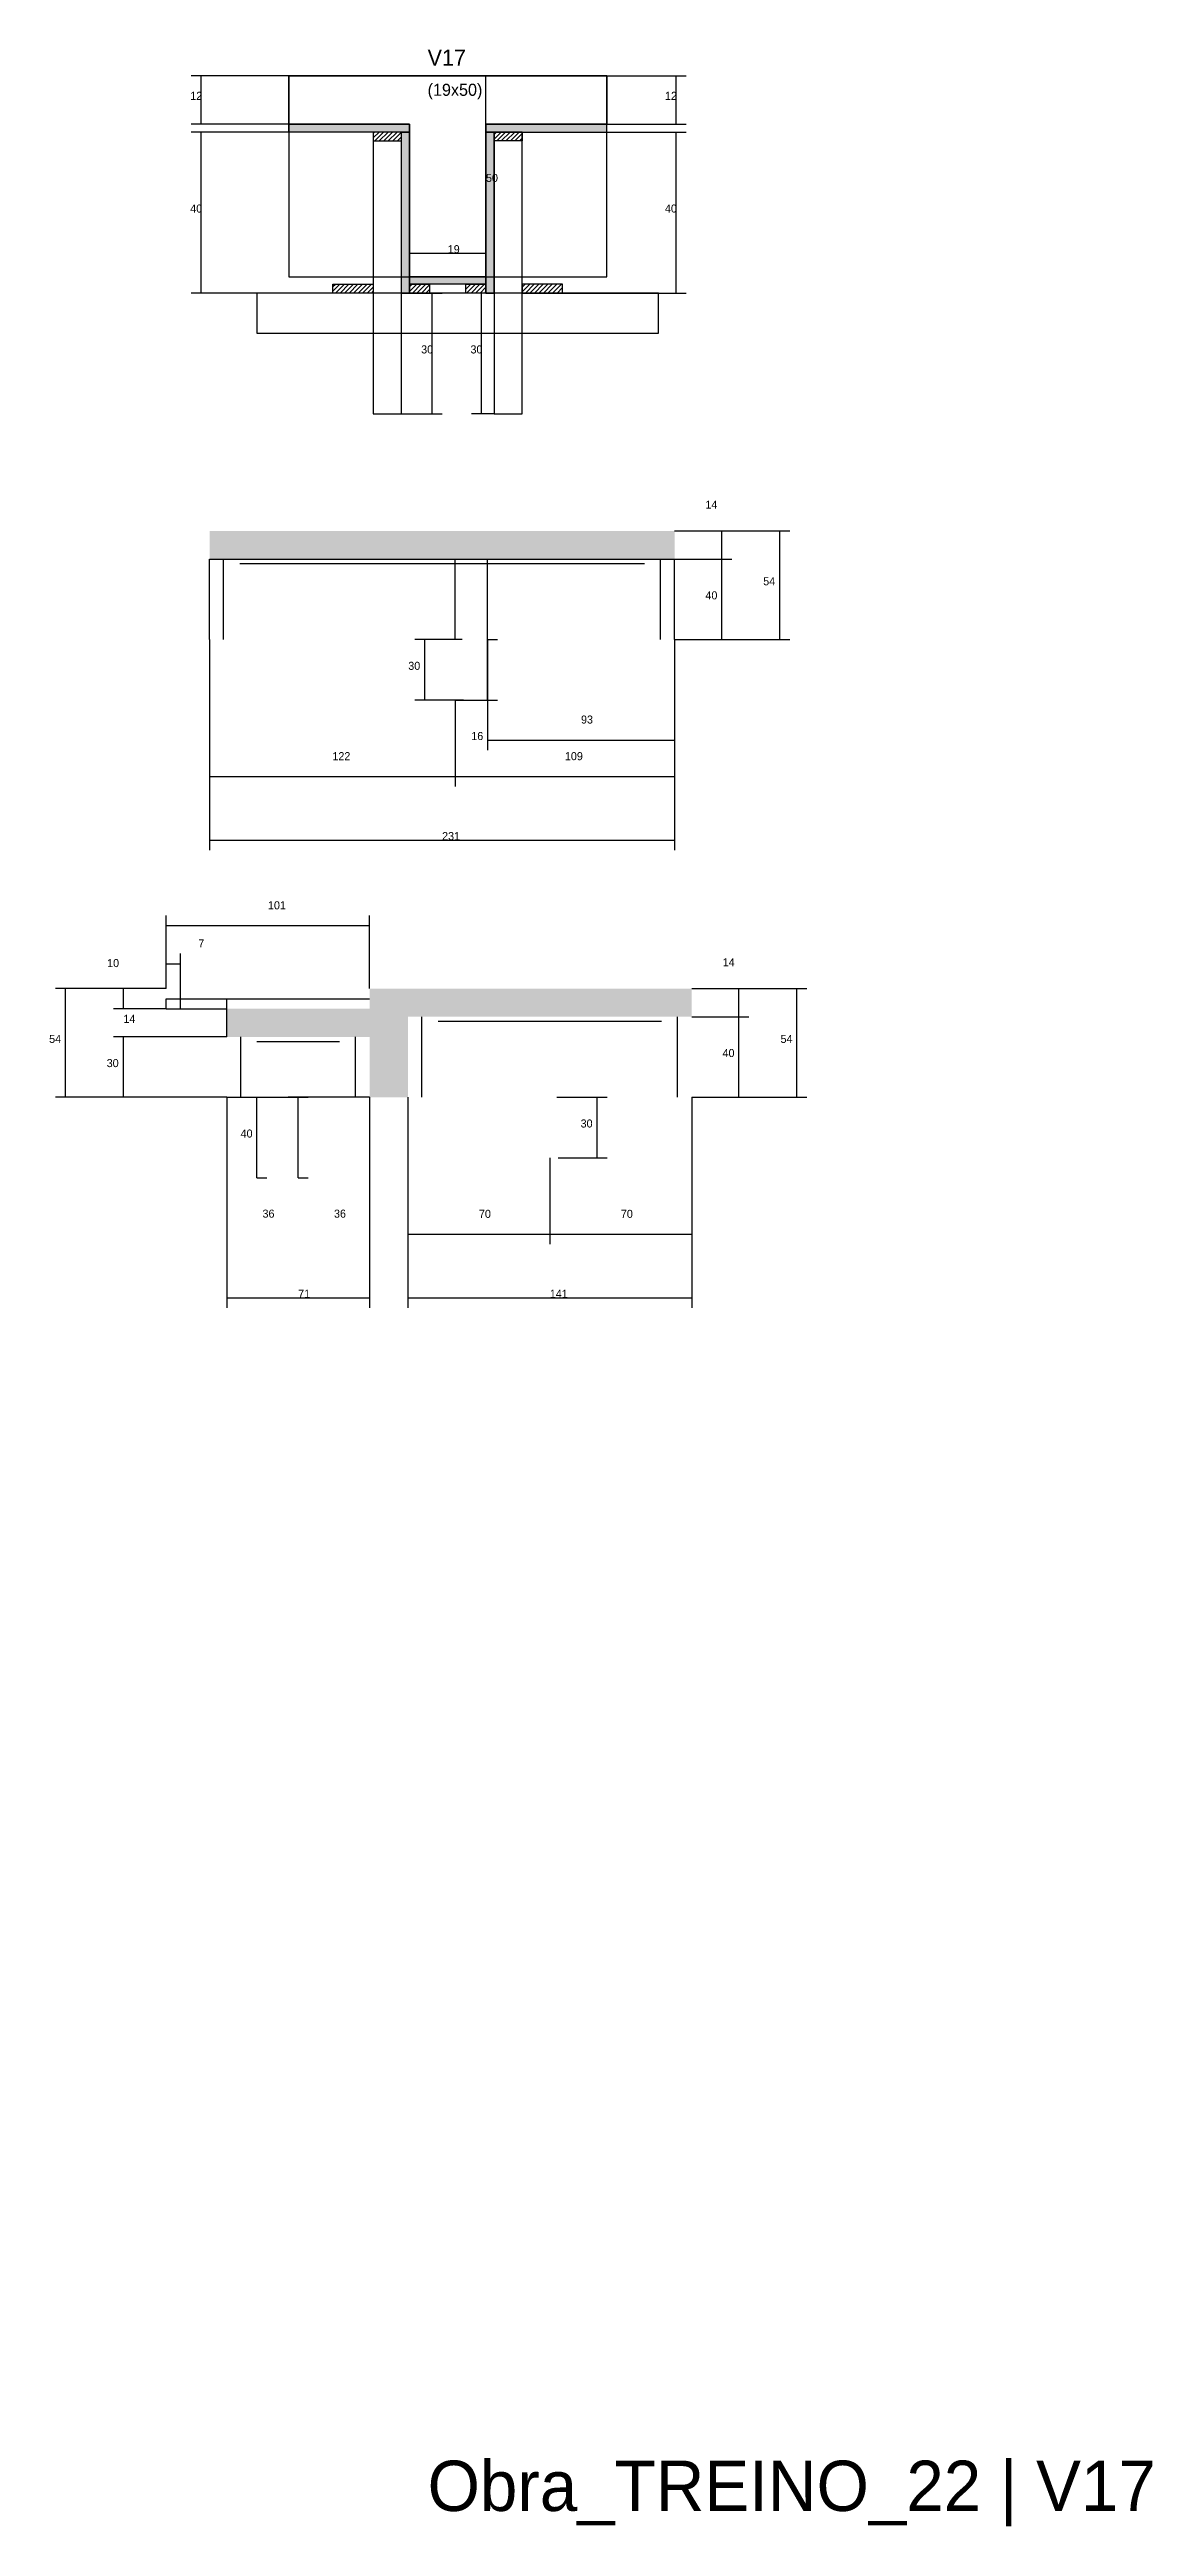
# Model space of a CAD drawing. Header units: metres. Extents: x -65046 to 21926, y -45195 to 1016.
# Drawn here: x 3012 to 3560, y -34218 to -32987 of the extents above; entities that cross this region are included whole.
import ezdxf

# ---------------------------------------------------------------- set-up
doc = ezdxf.new("R2010")
doc.units = ezdxf.units.M
for name, color, linetype in [('CONCRETO', 251, 'Continuous'), ('COTA', 241, 'Continuous'), ('Hachura', 253, 'Continuous'), ('LABEL_ID', 3, 'Continuous'), ('Madeira', 126, 'Continuous'), ('Painéis', 200, 'Continuous'), ('SARR_2.2x7', 40, 'Continuous'), ('SARR_EDITAR', 141, 'Continuous'), ('Texto Seção', 7, 'Continuous')]:
    doc.layers.add(name, color=color, linetype=linetype)

msp = doc.modelspace()

# ---------------------------------------------------------------- texts
at = {"layer": 'COTA'}
for s, p in [('12', (3082.1, -33012)), ('12', (3317.9, -33012)), ('50', (3229, -33052.8)), ('40', (3082.1, -33068)), ('40', (3317.9, -33068)), ('19', (3210, -33088.2)), ('30', (3196.8, -33138)), ('30', (3221.3, -33138)), ('14', (3338, -33215.1)), ('54', (3366.7, -33253.2)), ('40', (3338, -33260.2)), ('30', (3190.4, -33295.2)), ('16', (3221.7, -33330.1)), ('93', (3276.2, -33321.9)), ('122', (3152.7, -33340.1)), ('109', (3268.2, -33340.1)), ('231', (3207.2, -33379.8)), ('101', (3120.7, -33414.2)), ('7', (3086.1, -33433.1)), ('10', (3040.8, -33442.9)), ('14', (3346.6, -33442.5)), ('14', (3048.9, -33470.6)), ('54', (3012, -33480.6)), ('40', (3346.5, -33487.6)), ('54', (3375.3, -33480.6)), ('30', (3040.6, -33492.6)), ('40', (3107.1, -33527.6)), ('30', (3276, -33522.6)), ('36', (3118, -33567.4)), ('36', (3153.5, -33567.4)), ('70', (3225.5, -33567.5)), ('70', (3296, -33567.5)), ('71', (3135.7, -33607.2)), ('141', (3260.7, -33607.2))]:
    msp.add_text(s, height=4, dxfattribs=at).set_placement(p)
at = {"layer": 'LABEL_ID'}
msp.add_text('Obra_TREINO_22 | V17', height=25, dxfattribs=at).set_placement((3200, -34210))
at = {"layer": 'Texto Seção'}
for s, height, p in [('V17', 8, (3200, -32995)), ('(19x50)', 6, (3200, -33010))]:
    msp.add_text(s, height=height, dxfattribs=at).set_placement(p)

# ---------------------------------------------------------------- hatches: boundary and pattern name
at = {"layer": 'COTA'}
h = msp.add_hatch(dxfattribs=at)
h.set_pattern_fill('AR-CONC', scale=0.03)
h.paths.add_polyline_path([(3322.7, -33240.2), (3322.7, -33226.2), (3091.7, -33226.2), (3091.7, -33240.2)])
h = msp.add_hatch(dxfattribs=at)
h.set_pattern_fill('AR-CONC', scale=0.03)
h.paths.add_polyline_path([(3171.2, -33463.6), (3100.2, -33463.6), (3100.2, -33477.6), (3171.2, -33477.6), (3171.2, -33507.6), (3190.2, -33507.6), (3190.2, -33467.6), (3331.2, -33467.6), (3331.2, -33453.6), (3171.2, -33453.6)])
at = {"layer": 'Hachura'}
h = msp.add_hatch(color=8, dxfattribs=at)
h.dxf.hatch_style = 1
h.paths.add_polyline_path([(3131, -33028), (3131, -33024), (3131, -33024), (3191, -33024), (3191, -33024), (3191, -33028), (3191, -33028), (3131, -33028)])
h = msp.add_hatch(dxfattribs=at)
h.set_pattern_fill('ANSI31', scale=0.5)
h.paths.add_polyline_path([(3173, -33028), (3173, -33032.4), (3173, -33032.4), (3187, -33032.4), (3187, -33032.4), (3187, -33028), (3187, -33028), (3173, -33028)])
h = msp.add_hatch(color=8, dxfattribs=at)
h.dxf.hatch_style = 1
h.paths.add_polyline_path([(3187, -33028), (3191, -33028), (3191, -33028), (3191, -33108), (3191, -33108), (3187, -33108), (3187, -33108), (3187, -33028)])
h = msp.add_hatch(color=8, dxfattribs=at)
h.dxf.hatch_style = 1
h.paths.add_polyline_path([(3289, -33028), (3289, -33024), (3289, -33024), (3229, -33024), (3229, -33024), (3229, -33028), (3229, -33028), (3289, -33028)])
h = msp.add_hatch(color=8, dxfattribs=at)
h.dxf.hatch_style = 1
h.paths.add_polyline_path([(3233, -33028), (3229, -33028), (3229, -33028), (3229, -33108), (3229, -33108), (3233, -33108), (3233, -33108), (3233, -33028)])
h = msp.add_hatch(dxfattribs=at)
h.set_pattern_fill('ANSI31', scale=0.5)
h.paths.add_polyline_path([(3247, -33028), (3247, -33032.4), (3247, -33032.4), (3233, -33032.4), (3233, -33032.4), (3233, -33028), (3233, -33028), (3247, -33028)])
h = msp.add_hatch(dxfattribs=at)
h.set_pattern_fill('ANSI31', scale=0.5)
h.paths.add_polyline_path([(3153, -33108), (3153, -33103.6), (3153, -33103.6), (3173, -33103.6), (3173, -33103.6), (3173, -33108), (3173, -33108), (3153, -33108)])
h = msp.add_hatch(color=8, dxfattribs=at)
h.dxf.hatch_style = 1
h.paths.add_polyline_path([(3191, -33103.6), (3191, -33100), (3191, -33100), (3229, -33100), (3229, -33100), (3229, -33103.6), (3229, -33103.6), (3191, -33103.6)])
h = msp.add_hatch(dxfattribs=at)
h.set_pattern_fill('ANSI31', scale=0.5)
h.paths.add_polyline_path([(3191, -33108), (3191, -33103.6), (3191, -33103.6), (3201, -33103.6), (3201, -33103.6), (3201, -33108), (3201, -33108), (3191, -33108)])
h = msp.add_hatch(dxfattribs=at)
h.set_pattern_fill('ANSI31', scale=0.5)
h.paths.add_polyline_path([(3219, -33108), (3219, -33103.6), (3219, -33103.6), (3229, -33103.6), (3229, -33103.6), (3229, -33108), (3229, -33108), (3219, -33108)])
h = msp.add_hatch(dxfattribs=at)
h.set_pattern_fill('ANSI31', scale=0.5)
h.paths.add_polyline_path([(3267, -33108), (3267, -33103.6), (3267, -33103.6), (3247, -33103.6), (3247, -33103.6), (3247, -33108), (3247, -33108), (3267, -33108)])

# ---------------------------------------------------------------- linework, layer by layer
at = {"layer": 'CONCRETO'}
for points in [[(3229, -33024), (3229, -33034), (3229, -33100), (3191, -33100), (3191, -33024), (3131, -33024), (3131, -33000), (3229, -33000), (3289, -33000), (3289, -33024)], [(3131, -33100), (3289, -33100), (3289, -33000), (3131, -33000)]]:
    msp.add_lwpolyline(points, close=True, dxfattribs=at)
at = {"layer": 'COTA'}
for p, q in [((3131, -33000), (3082.6, -33000)), ((3087.6, -33024), (3087.6, -33000)), ((3191, -33000), (3234, -33000)), ((3229, -33100), (3229, -33000)), ((3289, -33000), (3328.4, -33000)), ((3323.4, -33024), (3323.4, -33000)), ((3131, -33024), (3082.6, -33024)), ((3131, -33028), (3082.6, -33028)), ((3087.6, -33108), (3087.6, -33028)), ((3247, -33028), (3328.4, -33028)), ((3289, -33024), (3328.4, -33024)), ((3323.4, -33108), (3323.4, -33028)), ((3191, -33100), (3191, -33083.2)), ((3191, -33088.2), (3229, -33088.2)), ((3229, -33100), (3229, -33083.2)), ((3191, -33100), (3234, -33100)), ((3153, -33108), (3082.6, -33108)), ((3187, -33108), (3207.3, -33108)), ((3202.3, -33168), (3202.3, -33108)), ((3233, -33108), (3221.8, -33108)), ((3226.8, -33168), (3226.8, -33108)), ((3267, -33108), (3328.4, -33108)), ((3187, -33168), (3207.3, -33168)), ((3233, -33168), (3221.8, -33168)), ((3322.7, -33226.2), (3351.1, -33226.2)), ((3322.7, -33226.2), (3379.9, -33226.2)), ((3346.1, -33240.2), (3346.1, -33226.2)), ((3374.9, -33280.2), (3374.9, -33226.2)), ((3322.7, -33240.2), (3351.1, -33240.2)), ((3322.7, -33240.2), (3351.1, -33240.2)), ((3346.1, -33280.2), (3346.1, -33240.2)), ((3091.7, -33280.2), (3091.7, -33384.8)), ((3091.7, -33280.2), (3091.7, -33353.2)), ((3217.2, -33280.2), (3193.6, -33280.2)), ((3198.6, -33310.2), (3198.6, -33280.2)), ((3229.7, -33310.2), (3229.7, -33280.2)), ((3229.7, -33280.2), (3234.7, -33280.2)), ((3229.7, -33280.2), (3229.7, -33335.1)), ((3322.7, -33280.2), (3322.7, -33353.2)), ((3322.7, -33280.2), (3322.7, -33384.8)), ((3322.7, -33280.2), (3351.1, -33280.2)), ((3322.7, -33280.2), (3379.9, -33280.2)), ((3322.7, -33280.2), (3322.7, -33335.1)), ((3217.9, -33310.2), (3193.6, -33310.2)), ((3213.7, -33310.2), (3213.7, -33353.2)), ((3213.7, -33310.2), (3213.7, -33353.2)), ((3213.7, -33310.2), (3234.7, -33310.2)), ((3229.7, -33330.1), (3322.7, -33330.1)), ((3091.7, -33348.2), (3213.7, -33348.2)), ((3213.7, -33348.2), (3322.7, -33348.2)), ((3091.7, -33379.8), (3322.7, -33379.8)), ((3070.2, -33453.6), (3070.2, -33417.3)), ((3070.2, -33422.3), (3171.2, -33422.3)), ((3171.2, -33453.6), (3171.2, -33417.3)), ((3070.2, -33453.6), (3070.2, -33436.2)), ((3077.2, -33453.6), (3077.2, -33436.2)), ((3070.2, -33441.2), (3077.2, -33441.2)), ((3070.2, -33453.6), (3015.1, -33453.6)), ((3020.1, -33507.6), (3020.1, -33453.6)), ((3070.2, -33453.6), (3043.9, -33453.6)), ((3048.9, -33463.6), (3048.9, -33453.6)), ((3070.2, -33463.6), (3070.2, -33458.6)), ((3100.2, -33477.6), (3100.2, -33458.6)), ((3331.2, -33453.6), (3359.6, -33453.6)), ((3331.2, -33453.6), (3388.4, -33453.6)), ((3354.6, -33467.6), (3354.6, -33453.6)), ((3383.4, -33507.6), (3383.4, -33453.6)), ((3070.2, -33463.6), (3043.9, -33463.6)), ((3070.2, -33463.6), (3100.2, -33463.6)), ((3331.2, -33467.6), (3359.6, -33467.6)), ((3331.2, -33467.6), (3359.6, -33467.6)), ((3354.6, -33507.6), (3354.6, -33467.6)), ((3100.2, -33477.6), (3043.9, -33477.6)), ((3048.9, -33507.6), (3048.9, -33477.6)), ((3100.2, -33507.6), (3015.1, -33507.6)), ((3100.2, -33507.6), (3043.9, -33507.6)), ((3100.2, -33507.6), (3100.2, -33612.2)), ((3100.2, -33507.6), (3140.7, -33507.6)), ((3115.2, -33547.6), (3115.2, -33507.6)), ((3115.2, -33507.6), (3120.2, -33507.6)), ((3171.2, -33507.6), (3130.7, -33507.6)), ((3135.7, -33547.6), (3135.7, -33507.6)), ((3135.7, -33547.6), (3135.7, -33507.6)), ((3171.2, -33507.6), (3171.2, -33612.2)), ((3190.2, -33507.6), (3190.2, -33612.2)), ((3190.2, -33507.6), (3190.2, -33580.6)), ((3264.2, -33507.6), (3289.2, -33507.6)), ((3284.2, -33537.6), (3284.2, -33507.6)), ((3331.2, -33507.6), (3331.2, -33580.6)), ((3331.2, -33507.6), (3331.2, -33612.2)), ((3331.2, -33507.6), (3359.6, -33507.6)), ((3331.2, -33507.6), (3388.4, -33507.6)), ((3115.2, -33547.6), (3120.2, -33547.6)), ((3135.7, -33547.6), (3140.7, -33547.6)), ((3135.7, -33547.6), (3140.7, -33547.6)), ((3260.7, -33537.6), (3260.7, -33580.6)), ((3260.7, -33537.6), (3260.7, -33580.6)), ((3264.9, -33537.6), (3289.2, -33537.6)), ((3190.2, -33575.6), (3260.7, -33575.6)), ((3260.7, -33575.6), (3331.2, -33575.6)), ((3100.2, -33607.2), (3171.2, -33607.2)), ((3190.2, -33607.2), (3331.2, -33607.2))]:
    msp.add_line(p, q, dxfattribs=at)
at = {"layer": 'Madeira'}
for points in [[(3173, -33028), (3173, -33032.4), (3187, -33032.4), (3187, -33028)], [(3173, -33168), (3187, -33168), (3187, -33028), (3173, -33028)], [(3247, -33028), (3247, -33032.4), (3233, -33032.4), (3233, -33028)], [(3247, -33028), (3233, -33028), (3233, -33168), (3247, -33168)], [(3153, -33108), (3153, -33103.6), (3173, -33103.6), (3173, -33108)], [(3191, -33108), (3191, -33103.6), (3201, -33103.6), (3201, -33108)], [(3219, -33108), (3219, -33103.6), (3229, -33103.6), (3229, -33108)], [(3267, -33108), (3267, -33103.6), (3247, -33103.6), (3247, -33108)], [(3115.1, -33128), (3314.7, -33128), (3314.7, -33108), (3115.1, -33108)]]:
    msp.add_lwpolyline(points, close=True, dxfattribs=at)
at = {"layer": 'Painéis'}
for p, q in [((3131, -33024), (3191, -33024)), ((3131, -33028), (3131, -33024)), ((3191, -33028), (3191, -33024)), ((3191, -33108), (3191, -33028)), ((3229, -33024), (3289, -33024)), ((3229, -33028), (3229, -33024)), ((3229, -33108), (3229, -33028)), ((3289, -33028), (3289, -33024)), ((3191, -33100), (3229, -33100)), ((3191, -33103.6), (3191, -33100)), ((3229, -33103.6), (3229, -33100)), ((3091.7, -33240.2), (3322.7, -33240.2)), ((3091.7, -33280.2), (3091.7, -33240.2)), ((3213.7, -33280.2), (3213.7, -33240.2)), ((3229.7, -33280.2), (3229.7, -33240.2)), ((3322.7, -33280.2), (3322.7, -33240.2))]:
    msp.add_line(p, q, dxfattribs=at)
for points in [[(3131, -33028), (3131, -33024), (3191, -33024), (3191, -33028)], [(3187, -33028), (3191, -33028), (3191, -33108), (3187, -33108)], [(3289, -33028), (3289, -33024), (3229, -33024), (3229, -33028)], [(3233, -33028), (3229, -33028), (3229, -33108), (3233, -33108)], [(3191, -33103.6), (3191, -33100), (3229, -33100), (3229, -33103.6)]]:
    msp.add_lwpolyline(points, close=True, dxfattribs=at)
at = {"layer": 'SARR_2.2x7'}
for p, q in [((3098.7, -33280.2), (3098.7, -33240.2)), ((3315.7, -33280.2), (3315.7, -33240.2)), ((3106.7, -33242.4), (3213.7, -33242.4)), ((3213.7, -33242.4), (3307.7, -33242.4)), ((3077.2, -33463.6), (3077.2, -33453.6)), ((3197.2, -33507.6), (3197.2, -33467.6)), ((3205.2, -33469.8), (3260.7, -33469.8)), ((3260.7, -33469.8), (3316.2, -33469.8)), ((3324.2, -33507.6), (3324.2, -33467.6)), ((3107.2, -33507.6), (3107.2, -33477.6)), ((3115.2, -33479.8), (3135.7, -33479.8)), ((3135.7, -33479.8), (3156.2, -33479.8)), ((3164.2, -33507.6), (3164.2, -33477.6))]:
    msp.add_line(p, q, dxfattribs=at)
at = {"layer": 'SARR_EDITAR'}
msp.add_line((3070.2, -33458.6), (3171.2, -33458.6), dxfattribs=at)

msp.set_redraw_order([(e.dxf.handle, doc.entitydb.next_handle()) for e in msp.query("TEXT MTEXT ATTDEF DIMENSION ARC_DIMENSION")])  # texts and dimensions are drawn at this point

doc.saveas('drawing.dxf')
